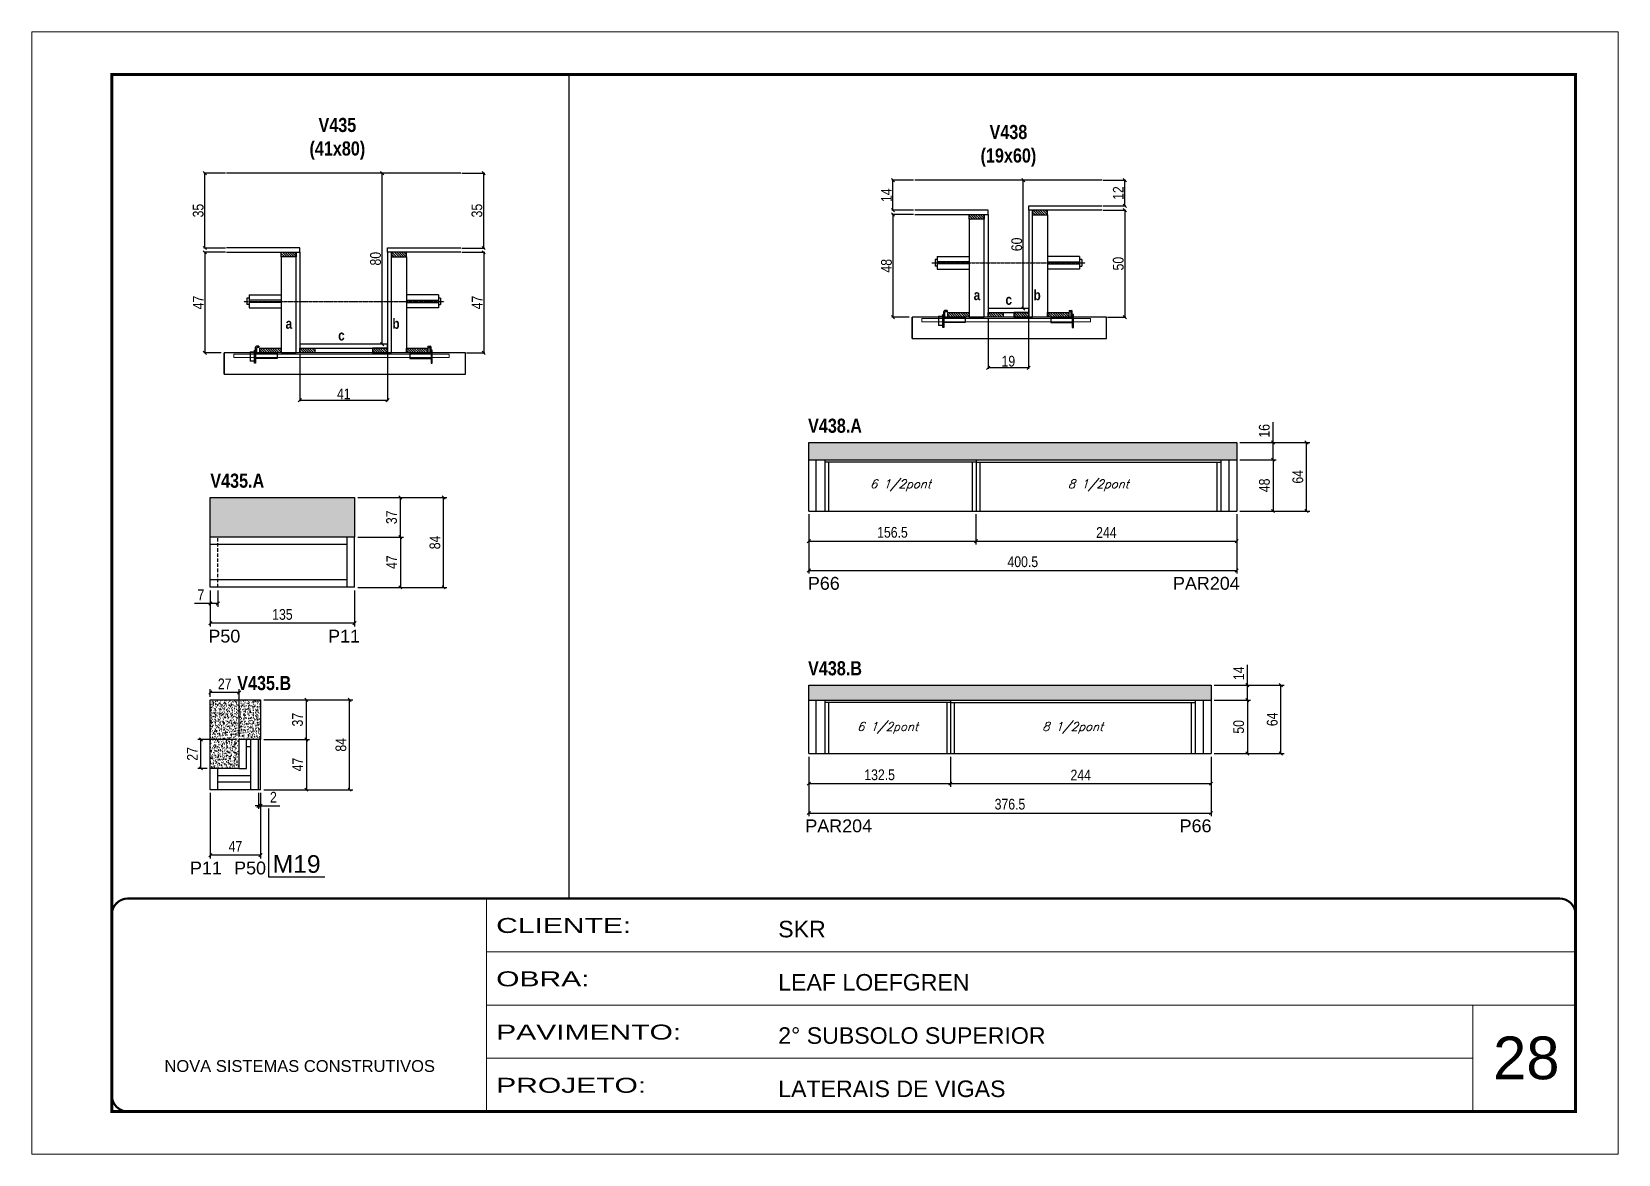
# Model space of a CAD drawing. Extents: x 3309 to 9590, y -2522 to 15424.
# Drawn here: x 8078 to 9563, y 6666 to 7716 of the extents above; entities that cross this region are included whole.
import ezdxf

# ---------------------------------------------------------------- set-up
doc = ezdxf.new("R2010")
doc.units = 0
for name, pattern in [('CONTINUO', [0]), ('DASHED', [0.75, 0.5, -0.25]), ('HIDDEN', [0.375, 0.25, -0.125]), ('HIDDEN2', [4.7625, 3.175, -1.5875])]:
    doc.linetypes.add(name, pattern=pattern)
for name, color, linetype in [('5', 5, 'Continuous'), ('barrote', 251, 'Continuous'), ('COTA', 241, 'Continuous'), ('detalhes', 4, 'Continuous'), ('NOMENCLATURA', 7, 'Continuous'), ('Painéis', 200, 'Continuous'), ('presilha', 1, 'Continuous'), ('SARR_2.2x10', 60, 'Continuous'), ('SARR_2.2x7', 40, 'Continuous'), ('SARR_3.5x7', 81, 'Continuous'), ('TENSOR', 3, 'Continuous'), ('texto', 7, 'Continuous')]:
    doc.layers.add(name, color=color, linetype=linetype)
for name, color, linetype, lineweight in [('CARIMBO', 255, 'Continuous', 9), ('CONCRETO', 251, 'Continuous', 25), ('Folhas', 255, 'Continuous', 9), ('SARRAFO DE PRESSAO', 251, 'DASHED', 9), ('SCO-___-LAJ', 2, 'Continuous', 0)]:
    doc.layers.add(name, color=color, linetype=linetype, lineweight=lineweight)
doc.styles.add('ARIAL', font='arial.ttf')
doc.styles.add('COTA TECNICA', font='techl___.ttf', dxfattribs={"height": 10})
doc.styles.add('COTA TECNICA 2X', font='techl___.ttf', dxfattribs={"height": 10})
doc.styles.add('Romans', font='romans.shx')
doc.styles.get("Standard").update_dxf_attribs({"font": 'arial.ttf'})
doc.styles.add('TECNICA', font='techb___.ttf', dxfattribs={"height": 10})
doc.styles.add('Tecnologia', font='')
doc.styles.get('Tecnologia').set_extended_font_data('Forgotten Futurist')
doc.dimstyles.new('PAINEL', dxfattribs={"dimtxt": 10, "dimasz": 3, "dimexe": 3, "dimexo": 3, "dimgap": 3, "dimtad": 1, "dimdec": 1, "dimzin": 12, "dimdsep": 46, "dimtxsty": 'COTA TECNICA', "dimblk1": 'OBLIQUE', "dimblk2": 'OBLIQUE', "dimsah": 1, "dimcen": 0.9, "dimclrd": 4, "dimclre": 4, "dimclrt": 240, "dimadec": 1, "dimazin": 3, "dimtfac": 1, "dimtdec": 1, "dimtmove": 0, "dimatfit": 3, "dimfxl": 1, "dimtolj": 1, "dimtzin": 12, "dimarcsym": 0})
doc.dimstyles.new('SECAO', dxfattribs={"dimscale": 0.333333, "dimtxt": 5, "dimasz": 9, "dimexe": 3, "dimexo": 3, "dimgap": 3, "dimtad": 1, "dimdec": 1, "dimlfac": 0.5, "dimzin": 12, "dimdsep": 46, "dimtxsty": 'COTA TECNICA 2X', "dimblk1": 'OBLIQUE', "dimblk2": 'OBLIQUE', "dimsah": 1, "dimcen": 0.9, "dimclrd": 4, "dimclre": 4, "dimclrt": 240, "dimadec": 1, "dimazin": 3, "dimtfac": 1, "dimtdec": 1, "dimtmove": 0, "dimatfit": 3, "dimfxl": 1, "dimtolj": 1, "dimtzin": 12, "dimarcsym": 0})
pattern_1 = [(135, (42208.5857, -116062.6297), (-1.122532015, -1.122532015), [])]

msp = doc.modelspace()

# ---------------------------------------------------------------- texts
at = {"layer": '5', "linetype": 'Continuous'}
for s, rotation, p in [('P66', 0.00004, (8804.35, 7194.46, 0)), ('PAR204', 0.00004, (9146.1, 7194.46, 0)), ('P50', 0.00004, (8243.24, 7145.07)), ('P11', 0.00004, (8355.33, 7145.07)), ('PAR204', 359.99996, (8801.98, 6967.59, 0)), ('P66', 359.99996, (9152.3, 6967.59, 0)), ('P11', 0.00004, (8226.01, 6928.18)), ('P50', 0.00004, (8267.33, 6928.18))]:
    msp.add_text(s, height=12, rotation=rotation, dxfattribs=at).set_placement(p)
at = {"layer": 'CARIMBO', "style": 'ARIAL'}
msp.add_text('28', height=40, dxfattribs=at).set_placement((9445.73, 6736.55))
at = {"layer": 'detalhes', "style": 'TECNICA'}
for s, p in [('a', (8959.57, 7465.34)), ('b', (9015.55, 7465.32)), ('c', (8989.29, 7461.01)), ('a', (8315.47, 7438.58)), ('b', (8415.44, 7438.57)), ('c', (8364.7, 7427.62))]:
    msp.add_text(s, height=9.6, dxfattribs=at).set_placement(p)
at = {"layer": 'NOMENCLATURA', "style": 'TECNICA'}
for s, p in [('V438.A', (8804.53, 7341.29)), ('V435.A', (8245.03, 7289.9)), ('V435.B', (8270.22, 7100.58)), ('V438.B', (8804.53, 7114.41))]:
    msp.add_text(s, height=13.2, dxfattribs=at).set_placement(p)
at = {"layer": 'NOMENCLATURA', "linetype": 'Continuous'}
msp.add_text('M19', height=16.5, dxfattribs=at).set_placement((8303.43, 6929.69))
at = {"layer": 'NOMENCLATURA', "char_height": 13.2, "attachment_point": 2, "style": 'TECNICA'}
for s, insert in [('V435\\P(41x80)', (8363.94, 7635.84)), ('V438\\P(19x60)', (8992.05, 7629.24))]:
    msp.add_mtext_dynamic_manual_height_columns(s, width=300.2766, gutter_width=1, heights=[0], dxfattribs=dict(at, insert=insert))
at = {"layer": 'texto', "color": 2, "char_height": 8, "attachment_point": 5, "style": 'Romans'}
for s, insert in [('{\\Q19;\\C256;6 1/2pont}', (8891, 7292.1)), ('{\\Q19;\\C256;8 1/2pont}', (9076.25, 7292.1)), ('{\\Q19;\\C256;6 1/2pont}', (8879, 7065.23)), ('{\\Q19;\\C256;8 1/2pont}', (9052.25, 7065.23))]:
    msp.add_mtext(s, dxfattribs=dict(at, insert=insert))

# ---------------------------------------------------------------- blocks, each defined once
blk = doc.blocks.new('9999999999')
at = {"color": 30, "linetype": 'CONTINUO'}
for p, q in [((98564.6, 34230.2), (98564.6, 34429.4)), ((98564.6, 34379.6), (99584, 34379.6)), ((98564.6, 34329.8), (99488, 34329.8)), ((99584, 34329.8), (99488, 34329.8)), ((99488, 34329.8), (99488, 34230.2)), ((98564.6, 34280), (99488, 34280))]:
    blk.add_line(p, q, dxfattribs=at)
at = {"color": 30, "linetype": 'CONTINUO', "const_width": 2}
blk.add_lwpolyline([(99584, 34230.2), (99584, 34414.4, 0.414214), (99569, 34429.4), (98229, 34429.4, 0.414214), (98214, 34414.4), (98214, 34245.2, 0.414214), (98229, 34230.2), (99584, 34230.2)], format="xyb", dxfattribs=at)
at = {"layer": 'Folhas'}
blk.add_lwpolyline([(98139, 34190.2), (99624, 34190.2), (99624, 35240.2), (98139, 35240.2)], close=True, dxfattribs=at)
at = {"layer": 'Folhas', "color": 30, "const_width": 3}
blk.add_lwpolyline([(98214, 34230.2), (99584, 34230.2), (99584, 35200.2), (98214, 35200.2)], close=True, dxfattribs=at)
at = {"color": 7, "linetype": 'Continuous', "ltscale": 5, "style": 'ARIAL'}
for s, height, p in [('SKR', 15.48, (98837.7, 34393.1)), ('LEAF LOEFGREN', 15.483, (98837.7, 34343.3)), ('2° SUBSOLO SUPERIOR', 15.483, (98837.7, 34293.5)), ('NOVA SISTEMAS CONSTRUTIVOS', 11.059, (98263.2, 34267.2)), ('LATERAIS DE VIGAS', 15.483, (98837.7, 34243.7))]:
    blk.add_text(s, height=height, dxfattribs=at).set_placement(p)
at = {"layer": 'Folhas', "color": 7, "style": 'Tecnologia', "width": 1.5}
for s, p in [('CLIENTE:', (98573.7, 34397.2)), ('OBRA:', (98573.7, 34347.3)), ('PAVIMENTO:', (98573.7, 34297.5)), ('PROJETO:', (98573.7, 34247.7))]:
    blk.add_text(s, height=14, dxfattribs=at).set_placement(p)
blk = doc.blocks.new('PRESILHA METÁLICA 1')
at = {"layer": 'presilha'}
for p, q in [((0, 13), (6, 13)), ((0, 13), (0, 0)), ((6, 0), (0, 0)), ((6, 15.5), (7.5, 15.5)), ((6, -2.5), (6, 15.5)), ((6, 13), (6, 0)), ((7.5, 10.6), (7.5, 19.9)), ((7.5, 15.5), (7.5, -2.5)), ((37.5, 4.1), (7.5, 4.1)), ((12, 21), (8.6, 21)), ((9, 11.6), (9, 18.9)), ((12, 19.5), (9.6, 19.5)), ((37.5, 11), (9.6, 11)), ((12, 21), (12, 19.5)), ((37.5, 11), (37.5, 4.1)), ((7.5, -2.5), (6, -2.5))]:
    blk.add_line(p, q, dxfattribs=at)
for centre, radius, start, end in [((8.6, 19.9), 1.14, 90, 180), ((9.6, 18.9), 0.57, 90, 180), ((9.6, 11.6), 0.57, 180, 270)]:
    blk.add_arc(centre, radius, start, end, dxfattribs=at)
blk = doc.blocks.new('PRESILHA METÁLICA 2')
at = {"layer": 'presilha'}
for p, q in [((-5.2, 23.5), (-5.2, 22)), ((-5.2, 23.5), (-1.9, 23.5)), ((-0.8, 14.6), (-0.8, 22.4)), ((-30.8, 13.5), (-30.8, 6.6)), ((-30.8, 13.5), (-2.8, 13.5)), ((-30.8, 6.6), (-0.8, 6.6)), ((-5.2, 22), (-2.8, 22)), ((-2.2, 14.1), (-2.2, 21.4)), ((0.8, 18), (-0.8, 18)), ((-0.8, 18), (-0.8, 0)), ((-0.8, 0), (0.8, 0)), ((0.8, 0), (0.8, 18))]:
    blk.add_line(p, q, dxfattribs=at)
for centre, radius, start, end in [((-1.9, 22.4), 1.14, 0, 90), ((-2.8, 21.4), 0.57, 0, 90), ((-2.8, 14.1), 0.57, 270, 0)]:
    blk.add_arc(centre, radius, start, end, dxfattribs=at)
blk = doc.blocks.new('_Oblique')
at = {"color": 0, "linetype": 'ByBlock', "lineweight": -2}
blk.add_line((-0.5, -0.5), (0.5, 0.5), dxfattribs=at)
blk = doc.blocks.new('*D1620')
at = {"layer": 'COTA', "color": 4, "lineweight": -2, "transparency": 16777216}
for p, q in [((8259.2, 7510.1), (8238.9, 7510.1)), ((8239.9, 7510.1), (8239.9, 7416.1)), ((8255.1, 7416.1), (8238.9, 7416.1))]:
    blk.add_line(p, q, dxfattribs=at)
at = {"layer": 'Defpoints', "color": 0, "transparency": 16777216}
for p in [(8260.2, 7510.1), (8239.9, 7416.1), (8256.1, 7416.1)]:
    blk.add_point(p, dxfattribs=at)
at = {"layer": 'COTA', "color": 4, "lineweight": -2, "transparency": 16777216, "xscale": 3, "yscale": 3, "zscale": 3}
for p, rotation in [((8239.9, 7510.1), 90), ((8239.9, 7416.1), 270)]:
    blk.add_blockref('_Oblique', p, dxfattribs=dict(at, rotation=rotation))
at = {"layer": 'COTA', "color": 240, "transparency": 16777216, "insert": (8233.8, 7463.1), "char_height": 10, "attachment_point": 5, "rotation": 90, "style": 'COTA TECNICA 2X'}
blk.add_mtext('\\A1;47', dxfattribs=at)
blk = doc.blocks.new('*D1621')
at = {"layer": 'COTA', "color": 4, "lineweight": -2, "transparency": 16777216}
for p, q in [((8480.6, 7510.1), (8501.9, 7510.1)), ((8500.9, 7510.1), (8500.9, 7416.1)), ((8484.8, 7416.1), (8501.9, 7416.1))]:
    blk.add_line(p, q, dxfattribs=at)
at = {"layer": 'Defpoints', "color": 0, "transparency": 16777216}
for p in [(8479.6, 7510.1), (8483.8, 7416.1), (8500.9, 7416.1)]:
    blk.add_point(p, dxfattribs=at)
at = {"layer": 'COTA', "color": 4, "lineweight": -2, "transparency": 16777216, "xscale": 3, "yscale": 3, "zscale": 3}
for p, rotation in [((8500.9, 7510.1), 90), ((8500.9, 7416.1), 270)]:
    blk.add_blockref('_Oblique', p, dxfattribs=dict(at, rotation=rotation))
at = {"layer": 'COTA', "color": 240, "transparency": 16777216, "insert": (8494.8, 7463.1), "char_height": 10, "attachment_point": 5, "rotation": 90, "style": 'COTA TECNICA 2X'}
blk.add_mtext('\\A1;47', dxfattribs=at)
blk = doc.blocks.new('*D1622')
at = {"layer": 'COTA', "color": 4, "lineweight": -2, "transparency": 16777216}
for p, q in [((8409.9, 7584.1), (8404.9, 7584.1)), ((8405.9, 7424.1), (8405.9, 7584.1)), ((8409.9, 7424.1), (8404.9, 7424.1))]:
    blk.add_line(p, q, dxfattribs=at)
at = {"layer": 'Defpoints', "color": 0, "transparency": 16777216}
for p in [(8405.9, 7584.1), (8410.9, 7584.1), (8410.9, 7424.1)]:
    blk.add_point(p, dxfattribs=at)
at = {"layer": 'COTA', "color": 4, "lineweight": -2, "transparency": 16777216, "xscale": 3, "yscale": 3, "zscale": 3}
for p, rotation in [((8405.9, 7584.1), 90), ((8405.9, 7424.1), 270)]:
    blk.add_blockref('_Oblique', p, dxfattribs=dict(at, rotation=rotation))
at = {"layer": 'COTA', "color": 240, "transparency": 16777216, "insert": (8399.7, 7504.1), "char_height": 10, "attachment_point": 5, "rotation": 90, "style": 'COTA TECNICA 2X'}
blk.add_mtext('\\A1;80', dxfattribs=at)
blk = doc.blocks.new('*D1623')
at = {"layer": 'COTA', "color": 4, "lineweight": -2, "transparency": 16777216}
for p, q in [((8480.6, 7584.1), (8501.9, 7584.1)), ((8500.9, 7514.1), (8500.9, 7584.1)), ((8480.6, 7514.1), (8501.9, 7514.1))]:
    blk.add_line(p, q, dxfattribs=at)
at = {"layer": 'Defpoints', "color": 0, "transparency": 16777216}
for p in [(8479.6, 7584.1), (8500.9, 7584.1), (8479.6, 7514.1)]:
    blk.add_point(p, dxfattribs=at)
at = {"layer": 'COTA', "color": 4, "lineweight": -2, "transparency": 16777216, "xscale": 3, "yscale": 3, "zscale": 3}
for p, rotation in [((8500.9, 7584.1), 90), ((8500.9, 7514.1), 270)]:
    blk.add_blockref('_Oblique', p, dxfattribs=dict(at, rotation=rotation))
at = {"layer": 'COTA', "color": 240, "transparency": 16777216, "insert": (8494.6, 7549.1), "char_height": 10, "attachment_point": 5, "rotation": 90, "style": 'COTA TECNICA 2X'}
blk.add_mtext('\\A1;35', dxfattribs=at)
blk = doc.blocks.new('*D1624')
at = {"layer": 'COTA', "color": 4, "lineweight": -2, "transparency": 16777216}
for p, q in [((8259.2, 7584.1), (8238.9, 7584.1)), ((8239.9, 7514.1), (8239.9, 7584.1)), ((8259.2, 7514.1), (8238.9, 7514.1))]:
    blk.add_line(p, q, dxfattribs=at)
at = {"layer": 'Defpoints', "color": 0, "transparency": 16777216}
for p in [(8239.9, 7584.1), (8260.2, 7584.1), (8260.2, 7514.1)]:
    blk.add_point(p, dxfattribs=at)
at = {"layer": 'COTA', "color": 4, "lineweight": -2, "transparency": 16777216, "xscale": 3, "yscale": 3, "zscale": 3}
for p, rotation in [((8239.9, 7584.1), 90), ((8239.9, 7514.1), 270)]:
    blk.add_blockref('_Oblique', p, dxfattribs=dict(at, rotation=rotation))
at = {"layer": 'COTA', "color": 240, "transparency": 16777216, "insert": (8233.7, 7549.1), "char_height": 10, "attachment_point": 5, "rotation": 90, "style": 'COTA TECNICA 2X'}
blk.add_mtext('\\A1;35', dxfattribs=at)
blk = doc.blocks.new('*D1625')
at = {"layer": 'COTA', "color": 4, "linetype": 'ByBlock', "lineweight": -2, "transparency": 16777216}
for p, q in [((8245, 7193.7), (8245, 7160.1)), ((8380, 7193.7), (8380, 7160.1)), ((8380, 7163.1), (8245, 7163.1))]:
    blk.add_line(p, q, dxfattribs=at)
at = {"layer": 'Defpoints', "color": 0, "linetype": 'ByBlock', "transparency": 16777216}
for p in [(8245, 7196.7), (8380, 7196.7), (8245, 7163.1)]:
    blk.add_point(p, dxfattribs=at)
at = {"layer": 'COTA', "color": 4, "linetype": 'ByBlock', "lineweight": -2, "transparency": 16777216, "xscale": 3, "yscale": 3, "zscale": 3, "rotation": 180}
blk.add_blockref('_Oblique', (8245, 7163.1), dxfattribs=at)
at = {"layer": 'COTA', "color": 4, "linetype": 'ByBlock', "lineweight": -2, "transparency": 16777216, "xscale": 3, "yscale": 3, "zscale": 3}
blk.add_blockref('_Oblique', (8380, 7163.1), dxfattribs=at)
at = {"layer": 'COTA', "color": 240, "linetype": 'ByBlock', "transparency": 16777216, "insert": (8312.5, 7171.3), "char_height": 10, "attachment_point": 5, "style": 'COTA TECNICA'}
blk.add_mtext('\\A1;135', dxfattribs=at)
blk = doc.blocks.new('*D1626')
at = {"layer": 'COTA', "color": 4, "lineweight": -2, "transparency": 16777216}
for p, q in [((8383, 7243.7), (8425.9, 7243.7)), ((8422.9, 7243.7), (8422.9, 7196.7)), ((8383, 7196.7), (8425.9, 7196.7))]:
    blk.add_line(p, q, dxfattribs=at)
at = {"layer": 'Defpoints', "color": 0, "transparency": 16777216}
for p in [(8380, 7243.7), (8380, 7196.7), (8422.9, 7196.7)]:
    blk.add_point(p, dxfattribs=at)
at = {"layer": 'COTA', "color": 4, "lineweight": -2, "transparency": 16777216, "xscale": 3, "yscale": 3, "zscale": 3}
for p, rotation in [((8422.9, 7243.7), 90), ((8422.9, 7196.7), 270)]:
    blk.add_blockref('_Oblique', p, dxfattribs=dict(at, rotation=rotation))
at = {"layer": 'COTA', "color": 240, "transparency": 16777216, "insert": (8414.9, 7220.2), "char_height": 10, "attachment_point": 5, "rotation": 90, "style": 'COTA TECNICA'}
blk.add_mtext('\\A1;47', dxfattribs=at)
blk = doc.blocks.new('*D1627')
at = {"layer": 'COTA', "color": 4, "lineweight": -2, "transparency": 16777216}
for p, q in [((8383, 7280.7), (8425.9, 7280.7)), ((8422.9, 7243.7), (8422.9, 7280.7)), ((8383, 7243.7), (8425.9, 7243.7))]:
    blk.add_line(p, q, dxfattribs=at)
at = {"layer": 'Defpoints', "color": 0, "transparency": 16777216}
for p in [(8380, 7280.7), (8422.9, 7280.7), (8380, 7243.7)]:
    blk.add_point(p, dxfattribs=at)
at = {"layer": 'COTA', "color": 4, "lineweight": -2, "transparency": 16777216, "xscale": 3, "yscale": 3, "zscale": 3}
for p, rotation in [((8422.9, 7280.7), 90), ((8422.9, 7243.7), 270)]:
    blk.add_blockref('_Oblique', p, dxfattribs=dict(at, rotation=rotation))
at = {"layer": 'COTA', "color": 240, "transparency": 16777216, "insert": (8414.7, 7262.2), "char_height": 10, "attachment_point": 5, "rotation": 90, "style": 'COTA TECNICA'}
blk.add_mtext('\\A1;37', dxfattribs=at)
blk = doc.blocks.new('*D1628')
at = {"layer": 'COTA', "color": 4, "lineweight": -2, "transparency": 16777216}
for p, q in [((8245, 7193.7), (8245, 7178.6)), ((8252, 7193.7), (8252, 7178.6)), ((8245, 7181.6), (8230.3, 7181.6)), ((8252, 7181.6), (8245, 7181.6))]:
    blk.add_line(p, q, dxfattribs=at)
at = {"layer": 'Defpoints', "color": 0, "transparency": 16777216}
for p in [(8245, 7196.7), (8252, 7196.7), (8245, 7181.6)]:
    blk.add_point(p, dxfattribs=at)
at = {"layer": 'COTA', "color": 4, "lineweight": -2, "transparency": 16777216, "xscale": 3, "yscale": 3, "zscale": 3, "rotation": 180}
blk.add_blockref('_Oblique', (8245, 7181.6), dxfattribs=at)
at = {"layer": 'COTA', "color": 4, "lineweight": -2, "transparency": 16777216, "xscale": 3, "yscale": 3, "zscale": 3}
blk.add_blockref('_Oblique', (8252, 7181.6), dxfattribs=at)
at = {"layer": 'COTA', "color": 240, "transparency": 16777216, "insert": (8236.2, 7189.7), "char_height": 10, "attachment_point": 5, "style": 'COTA TECNICA'}
blk.add_mtext('\\A1;7', dxfattribs=at)
blk = doc.blocks.new('*D1629')
at = {"layer": 'COTA', "color": 4, "lineweight": -2, "transparency": 16777216}
for p, q in [((8383, 7280.7), (8466.4, 7280.7)), ((8463.4, 7196.7), (8463.4, 7280.7)), ((8383, 7196.7), (8466.4, 7196.7))]:
    blk.add_line(p, q, dxfattribs=at)
at = {"layer": 'Defpoints', "color": 0, "transparency": 16777216}
for p in [(8380, 7280.7), (8463.4, 7280.7), (8380, 7196.7)]:
    blk.add_point(p, dxfattribs=at)
at = {"layer": 'COTA', "color": 4, "lineweight": -2, "transparency": 16777216, "xscale": 3, "yscale": 3, "zscale": 3}
for p, rotation in [((8463.4, 7280.7), 90), ((8463.4, 7196.7), 270)]:
    blk.add_blockref('_Oblique', p, dxfattribs=dict(at, rotation=rotation))
at = {"layer": 'COTA', "color": 240, "transparency": 16777216, "insert": (8455.3, 7238.7), "char_height": 10, "attachment_point": 5, "rotation": 90, "style": 'COTA TECNICA'}
blk.add_mtext('\\A1;84', dxfattribs=at)
blk = doc.blocks.new('*D1630')
at = {"layer": 'COTA', "color": 4, "linetype": 'ByBlock', "lineweight": -2, "transparency": 16777216}
for p, q in [((8245, 7004.4), (8245, 6943.2)), ((8292, 7004.4), (8292, 6943.2)), ((8292, 6946.2), (8245, 6946.2))]:
    blk.add_line(p, q, dxfattribs=at)
at = {"layer": 'Defpoints', "color": 0, "linetype": 'ByBlock', "transparency": 16777216}
for p in [(8245, 7007.4), (8292, 7007.4), (8245, 6946.2)]:
    blk.add_point(p, dxfattribs=at)
at = {"layer": 'COTA', "color": 4, "linetype": 'ByBlock', "lineweight": -2, "transparency": 16777216, "xscale": 3, "yscale": 3, "zscale": 3, "rotation": 180}
blk.add_blockref('_Oblique', (8245, 6946.2), dxfattribs=at)
at = {"layer": 'COTA', "color": 4, "linetype": 'ByBlock', "lineweight": -2, "transparency": 16777216, "xscale": 3, "yscale": 3, "zscale": 3}
blk.add_blockref('_Oblique', (8292, 6946.2), dxfattribs=at)
at = {"layer": 'COTA', "color": 240, "linetype": 'ByBlock', "transparency": 16777216, "insert": (8268.5, 6954.3), "char_height": 10, "attachment_point": 5, "style": 'COTA TECNICA'}
blk.add_mtext('\\A1;47', dxfattribs=at)
blk = doc.blocks.new('*D1631')
at = {"layer": 'COTA', "color": 4, "lineweight": -2, "transparency": 16777216}
for p, q in [((8295, 7054.4), (8337.9, 7054.4)), ((8334.9, 7054.4), (8334.9, 7007.4)), ((8295, 7007.4), (8337.9, 7007.4))]:
    blk.add_line(p, q, dxfattribs=at)
at = {"layer": 'Defpoints', "color": 0, "transparency": 16777216}
for p in [(8292, 7054.4), (8292, 7007.4), (8334.9, 7007.4)]:
    blk.add_point(p, dxfattribs=at)
at = {"layer": 'COTA', "color": 4, "lineweight": -2, "transparency": 16777216, "xscale": 3, "yscale": 3, "zscale": 3}
for p, rotation in [((8334.9, 7054.4), 90), ((8334.9, 7007.4), 270)]:
    blk.add_blockref('_Oblique', p, dxfattribs=dict(at, rotation=rotation))
at = {"layer": 'COTA', "color": 240, "transparency": 16777216, "insert": (8326.9, 7030.9), "char_height": 10, "attachment_point": 5, "rotation": 90, "style": 'COTA TECNICA'}
blk.add_mtext('\\A1;47', dxfattribs=at)
blk = doc.blocks.new('*D1632')
at = {"layer": 'COTA', "color": 4, "lineweight": -2, "transparency": 16777216}
for p, q in [((8295, 7091.4), (8337.9, 7091.4)), ((8334.9, 7054.4), (8334.9, 7091.4)), ((8295, 7054.4), (8337.9, 7054.4))]:
    blk.add_line(p, q, dxfattribs=at)
at = {"layer": 'Defpoints', "color": 0, "transparency": 16777216}
for p in [(8292, 7091.4), (8334.9, 7091.4), (8292, 7054.4)]:
    blk.add_point(p, dxfattribs=at)
at = {"layer": 'COTA', "color": 4, "lineweight": -2, "transparency": 16777216, "xscale": 3, "yscale": 3, "zscale": 3}
for p, rotation in [((8334.9, 7091.4), 90), ((8334.9, 7054.4), 270)]:
    blk.add_blockref('_Oblique', p, dxfattribs=dict(at, rotation=rotation))
at = {"layer": 'COTA', "color": 240, "transparency": 16777216, "insert": (8326.7, 7072.9), "char_height": 10, "attachment_point": 5, "rotation": 90, "style": 'COTA TECNICA'}
blk.add_mtext('\\A1;37', dxfattribs=at)
blk = doc.blocks.new('*D1633')
at = {"layer": 'COTA', "color": 4, "lineweight": -2, "transparency": 16777216}
for p, q in [((8295, 7091.4), (8378.4, 7091.4)), ((8375.4, 7007.4), (8375.4, 7091.4)), ((8295, 7007.4), (8378.4, 7007.4))]:
    blk.add_line(p, q, dxfattribs=at)
at = {"layer": 'Defpoints', "color": 0, "transparency": 16777216}
for p in [(8292, 7091.4), (8375.4, 7091.4), (8292, 7007.4)]:
    blk.add_point(p, dxfattribs=at)
at = {"layer": 'COTA', "color": 4, "lineweight": -2, "transparency": 16777216, "xscale": 3, "yscale": 3, "zscale": 3}
for p, rotation in [((8375.4, 7091.4), 90), ((8375.4, 7007.4), 270)]:
    blk.add_blockref('_Oblique', p, dxfattribs=dict(at, rotation=rotation))
at = {"layer": 'COTA', "color": 240, "transparency": 16777216, "insert": (8367.3, 7049.4), "char_height": 10, "attachment_point": 5, "rotation": 90, "style": 'COTA TECNICA'}
blk.add_mtext('\\A1;84', dxfattribs=at)
blk = doc.blocks.new('*D1634')
at = {"layer": 'COTA', "color": 4, "lineweight": -2, "transparency": 16777216}
for p, q in [((8290, 7004.4), (8290, 6989.4)), ((8292, 7004.4), (8292, 6989.4)), ((8290, 6992.4), (8287, 6992.4)), ((8290, 6992.4), (8292, 6992.4)), ((8292, 6992.4), (8310.1, 6992.4))]:
    blk.add_line(p, q, dxfattribs=at)
at = {"layer": 'Defpoints', "color": 0, "transparency": 16777216}
for p in [(8290, 7007.4), (8292, 7007.4), (8292, 6992.4)]:
    blk.add_point(p, dxfattribs=at)
at = {"layer": 'COTA', "color": 4, "lineweight": -2, "transparency": 16777216, "xscale": 3, "yscale": 3, "zscale": 3}
blk.add_blockref('_Oblique', (8290, 6992.4), dxfattribs=at)
at = {"layer": 'COTA', "color": 4, "lineweight": -2, "transparency": 16777216, "xscale": 3, "yscale": 3, "zscale": 3, "rotation": 180}
blk.add_blockref('_Oblique', (8292, 6992.4), dxfattribs=at)
at = {"layer": 'COTA', "color": 240, "transparency": 16777216, "insert": (8304.1, 7000.4), "char_height": 10, "attachment_point": 5, "style": 'COTA TECNICA'}
blk.add_mtext('\\A1;2', dxfattribs=at)
blk = doc.blocks.new('*D1635')
at = {"layer": 'COTA', "color": 4, "lineweight": -2, "transparency": 16777216}
for p, q in [((8328.9, 7415.1), (8328.9, 7370.7)), ((8410.9, 7415.1), (8410.9, 7370.7)), ((8328.9, 7371.7), (8410.9, 7371.7))]:
    blk.add_line(p, q, dxfattribs=at)
at = {"layer": 'Defpoints', "color": 0, "transparency": 16777216}
for p in [(8328.9, 7416.1), (8410.9, 7416.1), (8410.9, 7371.7)]:
    blk.add_point(p, dxfattribs=at)
at = {"layer": 'COTA', "color": 4, "lineweight": -2, "transparency": 16777216, "xscale": 3, "yscale": 3, "zscale": 3, "rotation": 180}
blk.add_blockref('_Oblique', (8328.9, 7371.7), dxfattribs=at)
at = {"layer": 'COTA', "color": 4, "lineweight": -2, "transparency": 16777216, "xscale": 3, "yscale": 3, "zscale": 3}
blk.add_blockref('_Oblique', (8410.9, 7371.7), dxfattribs=at)
at = {"layer": 'COTA', "color": 240, "transparency": 16777216, "insert": (8369.9, 7377.7), "char_height": 10, "attachment_point": 5, "style": 'COTA TECNICA 2X'}
blk.add_mtext('\\A1;41', dxfattribs=at)
blk = doc.blocks.new('*D1636')
at = {"layer": 'COTA', "color": 4, "lineweight": -2, "transparency": 16777216}
for p, q in [((8269, 7054.4), (8233.3, 7054.4)), ((8236.3, 7027.4), (8236.3, 7054.4)), ((8242, 7027.4), (8233.3, 7027.4))]:
    blk.add_line(p, q, dxfattribs=at)
at = {"layer": 'Defpoints', "color": 0, "transparency": 16777216}
for p in [(8236.3, 7054.4), (8272, 7054.4), (8245, 7027.4)]:
    blk.add_point(p, dxfattribs=at)
at = {"layer": 'COTA', "color": 4, "lineweight": -2, "transparency": 16777216, "xscale": 3, "yscale": 3, "zscale": 3}
for p, rotation in [((8236.3, 7054.4), 90), ((8236.3, 7027.4), 270)]:
    blk.add_blockref('_Oblique', p, dxfattribs=dict(at, rotation=rotation))
at = {"layer": 'COTA', "color": 240, "transparency": 16777216, "insert": (8228.2, 7040.9), "char_height": 10, "attachment_point": 5, "rotation": 90, "style": 'COTA TECNICA'}
blk.add_mtext('\\A1;27', dxfattribs=at)
blk = doc.blocks.new('*D1637')
at = {"layer": 'COTA', "color": 4, "lineweight": -2, "transparency": 16777216}
for p, q in [((8245, 7094.4), (8245, 7101.4)), ((8272, 7098.4), (8245, 7098.4)), ((8272, 7057.4), (8272, 7101.4))]:
    blk.add_line(p, q, dxfattribs=at)
at = {"layer": 'Defpoints', "color": 0, "transparency": 16777216}
for p in [(8245, 7098.4), (8245, 7091.4), (8272, 7054.4)]:
    blk.add_point(p, dxfattribs=at)
at = {"layer": 'COTA', "color": 4, "lineweight": -2, "transparency": 16777216, "xscale": 3, "yscale": 3, "zscale": 3, "rotation": 180}
blk.add_blockref('_Oblique', (8245, 7098.4), dxfattribs=at)
at = {"layer": 'COTA', "color": 4, "lineweight": -2, "transparency": 16777216, "xscale": 3, "yscale": 3, "zscale": 3}
blk.add_blockref('_Oblique', (8272, 7098.4), dxfattribs=at)
at = {"layer": 'COTA', "color": 240, "transparency": 16777216, "insert": (8258.5, 7106.4), "char_height": 10, "attachment_point": 5, "style": 'COTA TECNICA'}
blk.add_mtext('\\A1;27', dxfattribs=at)
blk = doc.blocks.new('*D1638')
at = {"layer": 'COTA', "color": 4, "lineweight": -2, "transparency": 16777216}
for p, q in [((8973, 7448.5), (8973, 7401.1)), ((9011, 7448.5), (9011, 7401.1)), ((9011, 7402.1), (8973, 7402.1))]:
    blk.add_line(p, q, dxfattribs=at)
at = {"layer": 'Defpoints', "color": 0, "transparency": 16777216}
for p in [(8973, 7449.5), (9011, 7449.5), (8973, 7402.1)]:
    blk.add_point(p, dxfattribs=at)
at = {"layer": 'COTA', "color": 4, "lineweight": -2, "transparency": 16777216, "xscale": 3, "yscale": 3, "zscale": 3, "rotation": 180}
blk.add_blockref('_Oblique', (8973, 7402.1), dxfattribs=at)
at = {"layer": 'COTA', "color": 4, "lineweight": -2, "transparency": 16777216, "xscale": 3, "yscale": 3, "zscale": 3}
blk.add_blockref('_Oblique', (9011, 7402.1), dxfattribs=at)
at = {"layer": 'COTA', "color": 240, "transparency": 16777216, "insert": (8992, 7408.2), "char_height": 10, "attachment_point": 5, "style": 'COTA TECNICA 2X'}
blk.add_mtext('\\A1;19', dxfattribs=at)
blk = doc.blocks.new('*D1639')
at = {"layer": 'COTA', "color": 4, "lineweight": -2, "transparency": 16777216}
for p, q in [((8903.3, 7545.5), (8883, 7545.5)), ((8884, 7545.5), (8884, 7449.5)), ((8899.2, 7449.5), (8883, 7449.5))]:
    blk.add_line(p, q, dxfattribs=at)
at = {"layer": 'Defpoints', "color": 0, "transparency": 16777216}
for p in [(8904.3, 7545.5), (8884, 7449.5), (8900.2, 7449.5)]:
    blk.add_point(p, dxfattribs=at)
at = {"layer": 'COTA', "color": 4, "lineweight": -2, "transparency": 16777216, "xscale": 3, "yscale": 3, "zscale": 3}
for p, rotation in [((8884, 7545.5), 90), ((8884, 7449.5), 270)]:
    blk.add_blockref('_Oblique', p, dxfattribs=dict(at, rotation=rotation))
at = {"layer": 'COTA', "color": 240, "transparency": 16777216, "insert": (8877.9, 7497.5), "char_height": 10, "attachment_point": 5, "rotation": 90, "style": 'COTA TECNICA 2X'}
blk.add_mtext('\\A1;48', dxfattribs=at)
blk = doc.blocks.new('*D1640')
at = {"layer": 'COTA', "color": 4, "lineweight": -2, "transparency": 16777216}
for p, q in [((9080.7, 7549.5), (9102, 7549.5)), ((9101, 7549.5), (9101, 7449.5)), ((9084.9, 7449.5), (9102, 7449.5))]:
    blk.add_line(p, q, dxfattribs=at)
at = {"layer": 'Defpoints', "color": 0, "transparency": 16777216}
for p in [(9079.7, 7549.5), (9083.9, 7449.5), (9101, 7449.5)]:
    blk.add_point(p, dxfattribs=at)
at = {"layer": 'COTA', "color": 4, "lineweight": -2, "transparency": 16777216, "xscale": 3, "yscale": 3, "zscale": 3}
for p, rotation in [((9101, 7549.5), 90), ((9101, 7449.5), 270)]:
    blk.add_blockref('_Oblique', p, dxfattribs=dict(at, rotation=rotation))
at = {"layer": 'COTA', "color": 240, "transparency": 16777216, "insert": (9094.9, 7499.5), "char_height": 10, "attachment_point": 5, "rotation": 90, "style": 'COTA TECNICA 2X'}
blk.add_mtext('\\A1;50', dxfattribs=at)
blk = doc.blocks.new('*D1641')
at = {"layer": 'COTA', "color": 4, "lineweight": -2, "transparency": 16777216}
for p, q in [((9010, 7577.5), (9005, 7577.5)), ((9006, 7457.5), (9006, 7577.5)), ((9010, 7457.5), (9005, 7457.5))]:
    blk.add_line(p, q, dxfattribs=at)
at = {"layer": 'Defpoints', "color": 0, "transparency": 16777216}
for p in [(9006, 7577.5), (9011, 7577.5), (9011, 7457.5)]:
    blk.add_point(p, dxfattribs=at)
at = {"layer": 'COTA', "color": 4, "lineweight": -2, "transparency": 16777216, "xscale": 3, "yscale": 3, "zscale": 3}
for p, rotation in [((9006, 7577.5), 90), ((9006, 7457.5), 270)]:
    blk.add_blockref('_Oblique', p, dxfattribs=dict(at, rotation=rotation))
at = {"layer": 'COTA', "color": 240, "transparency": 16777216, "insert": (8999.9, 7517.5), "char_height": 10, "attachment_point": 5, "rotation": 90, "style": 'COTA TECNICA 2X'}
blk.add_mtext('\\A1;60', dxfattribs=at)
blk = doc.blocks.new('*D1642')
at = {"layer": 'COTA', "color": 4, "lineweight": -2, "transparency": 16777216}
for p, q in [((9080.7, 7577.5), (9102, 7577.5)), ((9101, 7553.5), (9101, 7577.5)), ((9080.7, 7553.5), (9102, 7553.5))]:
    blk.add_line(p, q, dxfattribs=at)
at = {"layer": 'Defpoints', "color": 0, "transparency": 16777216}
for p in [(9079.7, 7577.5), (9101, 7577.5), (9079.7, 7553.5)]:
    blk.add_point(p, dxfattribs=at)
at = {"layer": 'COTA', "color": 4, "lineweight": -2, "transparency": 16777216, "xscale": 3, "yscale": 3, "zscale": 3}
for p, rotation in [((9101, 7577.5), 90), ((9101, 7553.5), 270)]:
    blk.add_blockref('_Oblique', p, dxfattribs=dict(at, rotation=rotation))
at = {"layer": 'COTA', "color": 240, "transparency": 16777216, "insert": (9094.9, 7565.5), "char_height": 10, "attachment_point": 5, "rotation": 90, "style": 'COTA TECNICA 2X'}
blk.add_mtext('\\A1;12', dxfattribs=at)
blk = doc.blocks.new('*D1643')
at = {"layer": 'COTA', "color": 4, "lineweight": -2, "transparency": 16777216}
for p, q in [((8903.3, 7577.5), (8883, 7577.5)), ((8884, 7549.5), (8884, 7577.5)), ((8903.3, 7549.5), (8883, 7549.5))]:
    blk.add_line(p, q, dxfattribs=at)
at = {"layer": 'Defpoints', "color": 0, "transparency": 16777216}
for p in [(8884, 7577.5), (8904.3, 7577.5), (8904.3, 7549.5)]:
    blk.add_point(p, dxfattribs=at)
at = {"layer": 'COTA', "color": 4, "lineweight": -2, "transparency": 16777216, "xscale": 3, "yscale": 3, "zscale": 3}
for p, rotation in [((8884, 7577.5), 90), ((8884, 7549.5), 270)]:
    blk.add_blockref('_Oblique', p, dxfattribs=dict(at, rotation=rotation))
at = {"layer": 'COTA', "color": 240, "transparency": 16777216, "insert": (8877.9, 7563.5), "char_height": 10, "attachment_point": 5, "rotation": 90, "style": 'COTA TECNICA 2X'}
blk.add_mtext('\\A1;14', dxfattribs=at)
blk = doc.blocks.new('*D1645')
at = {"layer": 'COTA', "color": 4, "lineweight": -2, "transparency": 16777216}
for p, q in [((8805.2, 7265.1), (8805.2, 7236.9)), ((8961.7, 7265.1), (8961.7, 7236.9)), ((8805.2, 7239.9), (8961.7, 7239.9))]:
    blk.add_line(p, q, dxfattribs=at)
at = {"layer": 'Defpoints', "color": 0, "transparency": 16777216}
for p in [(8805.2, 7268.1, 0), (8961.7, 7268.1, 0), (8961.7, 7239.9)]:
    blk.add_point(p, dxfattribs=at)
at = {"layer": 'COTA', "color": 4, "lineweight": -2, "transparency": 16777216, "xscale": 3, "yscale": 3, "zscale": 3, "rotation": 180}
blk.add_blockref('_Oblique', (8805.2, 7239.9), dxfattribs=at)
at = {"layer": 'COTA', "color": 4, "lineweight": -2, "transparency": 16777216, "xscale": 3, "yscale": 3, "zscale": 3}
blk.add_blockref('_Oblique', (8961.7, 7239.9), dxfattribs=at)
at = {"layer": 'COTA', "color": 240, "transparency": 16777216, "insert": (8883.5, 7248.1), "char_height": 10, "attachment_point": 5, "style": 'COTA TECNICA'}
blk.add_mtext('\\A1;156.5', dxfattribs=at)
blk = doc.blocks.new('*D1646')
at = {"layer": 'COTA', "color": 4, "lineweight": -2, "transparency": 16777216}
for p, q in [((8961.7, 7265.1), (8961.7, 7236.9)), ((9205.7, 7265.1), (9205.7, 7236.9)), ((8961.7, 7239.9), (9205.7, 7239.9))]:
    blk.add_line(p, q, dxfattribs=at)
at = {"layer": 'Defpoints', "color": 0, "transparency": 16777216}
for p in [(8961.7, 7268.1, 0), (9205.7, 7268.1, 0), (9205.7, 7239.9)]:
    blk.add_point(p, dxfattribs=at)
at = {"layer": 'COTA', "color": 4, "lineweight": -2, "transparency": 16777216, "xscale": 3, "yscale": 3, "zscale": 3, "rotation": 180}
blk.add_blockref('_Oblique', (8961.7, 7239.9), dxfattribs=at)
at = {"layer": 'COTA', "color": 4, "lineweight": -2, "transparency": 16777216, "xscale": 3, "yscale": 3, "zscale": 3}
blk.add_blockref('_Oblique', (9205.7, 7239.9), dxfattribs=at)
at = {"layer": 'COTA', "color": 240, "transparency": 16777216, "insert": (9083.7, 7248), "char_height": 10, "attachment_point": 5, "style": 'COTA TECNICA'}
blk.add_mtext('\\A1;244', dxfattribs=at)
blk = doc.blocks.new('*D1644')
at = {"layer": 'COTA', "color": 4, "lineweight": -2, "transparency": 16777216}
for p, q in [((8805.2, 7265.1), (8805.2, 7209.5)), ((9205.7, 7265.1), (9205.7, 7209.5)), ((8805.2, 7212.5), (9205.7, 7212.5))]:
    blk.add_line(p, q, dxfattribs=at)
at = {"layer": 'Defpoints', "color": 0, "transparency": 16777216}
for p in [(8805.2, 7268.1), (9205.7, 7268.1, 0), (9205.7, 7212.5)]:
    blk.add_point(p, dxfattribs=at)
at = {"layer": 'COTA', "color": 4, "lineweight": -2, "transparency": 16777216, "xscale": 3, "yscale": 3, "zscale": 3, "rotation": 180}
blk.add_blockref('_Oblique', (8805.2, 7212.5), dxfattribs=at)
at = {"layer": 'COTA', "color": 4, "lineweight": -2, "transparency": 16777216, "xscale": 3, "yscale": 3, "zscale": 3}
blk.add_blockref('_Oblique', (9205.7, 7212.5), dxfattribs=at)
at = {"layer": 'COTA', "color": 240, "transparency": 16777216, "insert": (9005.5, 7220.6), "char_height": 10, "attachment_point": 5, "style": 'COTA TECNICA'}
blk.add_mtext('\\A1;400.5', dxfattribs=at)
blk = doc.blocks.new('*D1647')
at = {"layer": 'COTA', "color": 4, "lineweight": -2, "transparency": 16777216}
for p, q in [((9208.7, 7316.1), (9242.7, 7316.1)), ((9239.7, 7316.1), (9239.7, 7268.1)), ((9208.7, 7268.1), (9242.7, 7268.1))]:
    blk.add_line(p, q, dxfattribs=at)
at = {"layer": 'Defpoints', "color": 0, "transparency": 16777216}
for p in [(9205.7, 7316.1), (9205.7, 7268.1), (9239.7, 7268.1)]:
    blk.add_point(p, dxfattribs=at)
at = {"layer": 'COTA', "color": 4, "lineweight": -2, "transparency": 16777216, "xscale": 3, "yscale": 3, "zscale": 3}
for p, rotation in [((9239.7, 7316.1), 90), ((9239.7, 7268.1), 270)]:
    blk.add_blockref('_Oblique', p, dxfattribs=dict(at, rotation=rotation))
at = {"layer": 'COTA', "color": 240, "transparency": 16777216, "insert": (9231.7, 7292.1), "char_height": 10, "attachment_point": 5, "rotation": 90, "style": 'COTA TECNICA'}
blk.add_mtext('\\A1;48', dxfattribs=at)
blk = doc.blocks.new('*D1648')
at = {"layer": 'COTA', "color": 4, "lineweight": -2, "transparency": 16777216}
for p, q in [((9239.7, 7332.1), (9239.7, 7351.1)), ((9208.7, 7332.1), (9242.7, 7332.1)), ((9239.7, 7316.1), (9239.7, 7332.1)), ((9208.7, 7316.1), (9242.7, 7316.1))]:
    blk.add_line(p, q, dxfattribs=at)
at = {"layer": 'Defpoints', "color": 0, "transparency": 16777216}
for p in [(9205.7, 7332.1), (9239.7, 7332.1), (9205.7, 7316.1)]:
    blk.add_point(p, dxfattribs=at)
at = {"layer": 'COTA', "color": 4, "lineweight": -2, "transparency": 16777216, "xscale": 3, "yscale": 3, "zscale": 3}
for p, rotation in [((9239.7, 7332.1), 90), ((9239.7, 7316.1), 270)]:
    blk.add_blockref('_Oblique', p, dxfattribs=dict(at, rotation=rotation))
at = {"layer": 'COTA', "color": 240, "transparency": 16777216, "insert": (9231.6, 7343.1), "char_height": 10, "attachment_point": 5, "rotation": 90, "style": 'COTA TECNICA'}
blk.add_mtext('\\A1;16', dxfattribs=at)
blk = doc.blocks.new('*D1649')
at = {"layer": 'COTA', "color": 4, "lineweight": -2, "transparency": 16777216}
for p, q in [((9208.7, 7332.1), (9274.1, 7332.1)), ((9271.1, 7268.1), (9271.1, 7332.1)), ((9208.7, 7268.1), (9274.1, 7268.1))]:
    blk.add_line(p, q, dxfattribs=at)
at = {"layer": 'Defpoints', "color": 0, "transparency": 16777216}
for p in [(9205.7, 7332.1), (9271.1, 7332.1), (9205.7, 7268.1)]:
    blk.add_point(p, dxfattribs=at)
at = {"layer": 'COTA', "color": 4, "lineweight": -2, "transparency": 16777216, "xscale": 3, "yscale": 3, "zscale": 3}
for p, rotation in [((9271.1, 7332.1), 90), ((9271.1, 7268.1), 270)]:
    blk.add_blockref('_Oblique', p, dxfattribs=dict(at, rotation=rotation))
at = {"layer": 'COTA', "color": 240, "transparency": 16777216, "insert": (9263, 7300.1), "char_height": 10, "attachment_point": 5, "rotation": 90, "style": 'COTA TECNICA'}
blk.add_mtext('\\A1;64', dxfattribs=at)
blk = doc.blocks.new('*D1651')
at = {"layer": 'COTA', "color": 4, "lineweight": -2, "transparency": 16777216}
for p, q in [((8805.2, 7038.2), (8805.2, 7010.1)), ((8937.7, 7038.2), (8937.7, 7010.1)), ((8805.2, 7013.1), (8937.7, 7013.1))]:
    blk.add_line(p, q, dxfattribs=at)
at = {"layer": 'Defpoints', "color": 0, "transparency": 16777216}
for p in [(8805.2, 7041.2, 0), (8937.7, 7041.2, 0), (8937.7, 7013.1)]:
    blk.add_point(p, dxfattribs=at)
at = {"layer": 'COTA', "color": 4, "lineweight": -2, "transparency": 16777216, "xscale": 3, "yscale": 3, "zscale": 3, "rotation": 180}
blk.add_blockref('_Oblique', (8805.2, 7013.1), dxfattribs=at)
at = {"layer": 'COTA', "color": 4, "lineweight": -2, "transparency": 16777216, "xscale": 3, "yscale": 3, "zscale": 3}
blk.add_blockref('_Oblique', (8937.7, 7013.1), dxfattribs=at)
at = {"layer": 'COTA', "color": 240, "transparency": 16777216, "insert": (8871.5, 7021.3), "char_height": 10, "attachment_point": 5, "style": 'COTA TECNICA'}
blk.add_mtext('\\A1;132.5', dxfattribs=at)
blk = doc.blocks.new('*D1652')
at = {"layer": 'COTA', "color": 4, "lineweight": -2, "transparency": 16777216}
for p, q in [((8937.7, 7038.2), (8937.7, 7010.1)), ((9181.7, 7038.2), (9181.7, 7010.1)), ((8937.7, 7013.1), (9181.7, 7013.1))]:
    blk.add_line(p, q, dxfattribs=at)
at = {"layer": 'Defpoints', "color": 0, "transparency": 16777216}
for p in [(8937.7, 7041.2, 0), (9181.7, 7041.2, 0), (9181.7, 7013.1)]:
    blk.add_point(p, dxfattribs=at)
at = {"layer": 'COTA', "color": 4, "lineweight": -2, "transparency": 16777216, "xscale": 3, "yscale": 3, "zscale": 3, "rotation": 180}
blk.add_blockref('_Oblique', (8937.7, 7013.1), dxfattribs=at)
at = {"layer": 'COTA', "color": 4, "lineweight": -2, "transparency": 16777216, "xscale": 3, "yscale": 3, "zscale": 3}
blk.add_blockref('_Oblique', (9181.7, 7013.1), dxfattribs=at)
at = {"layer": 'COTA', "color": 240, "transparency": 16777216, "insert": (9059.7, 7021.1), "char_height": 10, "attachment_point": 5, "style": 'COTA TECNICA'}
blk.add_mtext('\\A1;244', dxfattribs=at)
blk = doc.blocks.new('*D1650')
at = {"layer": 'COTA', "color": 4, "lineweight": -2, "transparency": 16777216}
for p, q in [((8805.2, 7038.2), (8805.2, 6982.6)), ((9181.7, 7038.2), (9181.7, 6982.6)), ((8805.2, 6985.6), (9181.7, 6985.6))]:
    blk.add_line(p, q, dxfattribs=at)
at = {"layer": 'Defpoints', "color": 0, "transparency": 16777216}
for p in [(8805.2, 7041.2), (9181.7, 7041.2, 0), (9181.7, 6985.6)]:
    blk.add_point(p, dxfattribs=at)
at = {"layer": 'COTA', "color": 4, "lineweight": -2, "transparency": 16777216, "xscale": 3, "yscale": 3, "zscale": 3, "rotation": 180}
blk.add_blockref('_Oblique', (8805.2, 6985.6), dxfattribs=at)
at = {"layer": 'COTA', "color": 4, "lineweight": -2, "transparency": 16777216, "xscale": 3, "yscale": 3, "zscale": 3}
blk.add_blockref('_Oblique', (9181.7, 6985.6), dxfattribs=at)
at = {"layer": 'COTA', "color": 240, "transparency": 16777216, "insert": (8993.5, 6993.8), "char_height": 10, "attachment_point": 5, "style": 'COTA TECNICA'}
blk.add_mtext('\\A1;376.5', dxfattribs=at)
blk = doc.blocks.new('*D1653')
at = {"layer": 'COTA', "color": 4, "lineweight": -2, "transparency": 16777216}
for p, q in [((9184.7, 7091.2), (9218.7, 7091.2)), ((9215.7, 7091.2), (9215.7, 7041.2)), ((9184.7, 7041.2), (9218.7, 7041.2))]:
    blk.add_line(p, q, dxfattribs=at)
at = {"layer": 'Defpoints', "color": 0, "transparency": 16777216}
for p in [(9181.7, 7091.2), (9181.7, 7041.2), (9215.7, 7041.2)]:
    blk.add_point(p, dxfattribs=at)
at = {"layer": 'COTA', "color": 4, "lineweight": -2, "transparency": 16777216, "xscale": 3, "yscale": 3, "zscale": 3}
for p, rotation in [((9215.7, 7091.2), 90), ((9215.7, 7041.2), 270)]:
    blk.add_blockref('_Oblique', p, dxfattribs=dict(at, rotation=rotation))
at = {"layer": 'COTA', "color": 240, "transparency": 16777216, "insert": (9207.6, 7066.2), "char_height": 10, "attachment_point": 5, "rotation": 90, "style": 'COTA TECNICA'}
blk.add_mtext('\\A1;50', dxfattribs=at)
blk = doc.blocks.new('*D1654')
at = {"layer": 'COTA', "color": 4, "lineweight": -2, "transparency": 16777216}
for p, q in [((9215.7, 7105.2), (9215.7, 7124.3)), ((9184.7, 7105.2), (9218.7, 7105.2)), ((9215.7, 7091.2), (9215.7, 7105.2)), ((9184.7, 7091.2), (9218.7, 7091.2))]:
    blk.add_line(p, q, dxfattribs=at)
at = {"layer": 'Defpoints', "color": 0, "transparency": 16777216}
for p in [(9181.7, 7105.2), (9215.7, 7105.2), (9181.7, 7091.2)]:
    blk.add_point(p, dxfattribs=at)
at = {"layer": 'COTA', "color": 4, "lineweight": -2, "transparency": 16777216, "xscale": 3, "yscale": 3, "zscale": 3}
for p, rotation in [((9215.7, 7105.2), 90), ((9215.7, 7091.2), 270)]:
    blk.add_blockref('_Oblique', p, dxfattribs=dict(at, rotation=rotation))
at = {"layer": 'COTA', "color": 240, "transparency": 16777216, "insert": (9207.7, 7116.3), "char_height": 10, "attachment_point": 5, "rotation": 90, "style": 'COTA TECNICA'}
blk.add_mtext('\\A1;14', dxfattribs=at)
blk = doc.blocks.new('*D1655')
at = {"layer": 'COTA', "color": 4, "lineweight": -2, "transparency": 16777216}
for p, q in [((9184.7, 7105.2), (9250.1, 7105.2)), ((9247.1, 7041.2), (9247.1, 7105.2)), ((9184.7, 7041.2), (9250.1, 7041.2))]:
    blk.add_line(p, q, dxfattribs=at)
at = {"layer": 'Defpoints', "color": 0, "transparency": 16777216}
for p in [(9181.7, 7105.2), (9247.1, 7105.2), (9181.7, 7041.2)]:
    blk.add_point(p, dxfattribs=at)
at = {"layer": 'COTA', "color": 4, "lineweight": -2, "transparency": 16777216, "xscale": 3, "yscale": 3, "zscale": 3}
for p, rotation in [((9247.1, 7105.2), 90), ((9247.1, 7041.2), 270)]:
    blk.add_blockref('_Oblique', p, dxfattribs=dict(at, rotation=rotation))
at = {"layer": 'COTA', "color": 240, "transparency": 16777216, "insert": (9239, 7073.2), "char_height": 10, "attachment_point": 5, "rotation": 90, "style": 'COTA TECNICA'}
blk.add_mtext('\\A1;64', dxfattribs=at)

# ---------------------------------------------------------------- dimensions: what is measured, and where the dimension line sits
at = {"layer": 'COTA'}
for base, p1, p2, dimstyle, picture, middle in [((8239.89, 7584.14), (8260.24, 7514.14), (8260.24, 7584.14), 'SECAO', '*D1624', (8233.67, 7549.14)), ((8405.87, 7584.14), (8410.94, 7424.14), (8410.94, 7584.14), 'SECAO', '*D1622', (8399.74, 7504.14)), ((8500.86, 7584.14), (8479.64, 7514.14), (8479.64, 7584.14), 'SECAO', '*D1623', (8494.64, 7549.14)), ((8884, 7577.54), (8904.35, 7549.54), (8904.35, 7577.54), 'SECAO', '*D1643', (8877.93, 7563.54)), ((9005.97, 7577.54), (9011.05, 7457.54), (9011.05, 7577.54), 'SECAO', '*D1641', (8999.87, 7517.54)), ((9100.97, 7577.54), (9079.75, 7553.54), (9079.75, 7577.54), 'SECAO', '*D1642', (9094.91, 7565.54)), ((8884, 7449.54, 0), (8904.35, 7545.54), (8900.23, 7449.54, 0), 'SECAO', '*D1639', (8877.91, 7497.54, 0)), ((9100.97, 7449.54, 0), (9079.75, 7549.54), (9083.86, 7449.54, 0), 'SECAO', '*D1640', (9094.86, 7499.54, 0)), ((8239.89, 7416.14, 0), (8260.24, 7510.14), (8256.13, 7416.14, 0), 'SECAO', '*D1620', (8233.82, 7463.14, 0)), ((8500.86, 7416.14, 0), (8479.64, 7510.14), (8483.75, 7416.14, 0), 'SECAO', '*D1621', (8494.78, 7463.14, 0)), ((9239.75, 7332.1), (9205.75, 7316.1), (9205.75, 7332.1), 'PAINEL', '*D1648', (9231.65, 7343.11)), ((9271.11, 7332.1), (9205.75, 7268.1), (9205.75, 7332.1), 'PAINEL', '*D1649', (9263.01, 7300.1)), ((9239.75, 7268.1), (9205.75, 7316.1), (9205.75, 7268.1), 'PAINEL', '*D1647', (9231.65, 7292.1)), ((8422.92, 7280.71), (8380.03, 7243.71), (8380.03, 7280.71), 'PAINEL', '*D1627', (8414.7, 7262.21)), ((8463.43, 7280.71), (8380.03, 7196.71), (8380.03, 7280.71), 'PAINEL', '*D1629', (8455.34, 7238.71)), ((8422.92, 7196.71), (8380.03, 7243.71), (8380.03, 7196.71), 'PAINEL', '*D1626', (8414.85, 7220.21)), ((9215.75, 7105.23), (9181.75, 7091.23), (9181.75, 7105.23), 'PAINEL', '*D1654', (9207.67, 7116.28)), ((9247.11, 7105.23), (9181.75, 7041.23), (9181.75, 7105.23), 'PAINEL', '*D1655', (9239.01, 7073.23)), ((8334.92, 7091.39), (8292.03, 7054.39), (8292.03, 7091.39), 'PAINEL', '*D1632', (8326.7, 7072.89)), ((8375.43, 7091.39), (8292.03, 7007.39), (8292.03, 7091.39), 'PAINEL', '*D1633', (8367.34, 7049.39)), ((9215.75, 7041.23), (9181.75, 7091.23), (9181.75, 7041.23), 'PAINEL', '*D1653', (9207.64, 7066.23)), ((8236.28, 7054.39), (8245.03, 7027.39), (8272.03, 7054.39), 'PAINEL', '*D1636', (8228.2, 7040.89)), ((8334.92, 7007.39), (8292.03, 7054.39), (8292.03, 7007.39), 'PAINEL', '*D1631', (8326.85, 7030.89))]:
    dim = msp.add_linear_dim(base=base, p1=p1, p2=p2, angle=90, dimstyle=dimstyle, dxfattribs=at)
    dim.commit()
    dim.dimension.update_dxf_attribs({"geometry": picture, "text_midpoint": middle})
dim = msp.add_linear_dim(base=(8973.05, 7402.07), p1=(9011.05, 7449.54), p2=(8973.05, 7449.54), angle=180, dimstyle='SECAO', dxfattribs=at)
dim.commit()
dim.dimension.update_dxf_attribs({"geometry": '*D1638', "text_midpoint": (8992.05, 7402.07), "dimtype": 160})
for base, p1, p2, dimstyle, picture, middle in [((8410.94, 7371.67), (8328.94, 7416.14), (8410.94, 7416.14), 'SECAO', '*D1635', (8369.94, 7377.75)), ((8961.75, 7239.94, 0), (8805.25, 7268.1), (8961.75, 7268.1), 'PAINEL', '*D1645', (8883.5, 7248.05, 0)), ((9205.75, 7212.47, 0), (8805.25, 7268.1, 0), (9205.75, 7268.1), 'PAINEL', '*D1644', (9005.5, 7220.58, 0)), ((8245.03, 7181.6), (8252.03, 7196.71), (8245.03, 7196.71), 'PAINEL', '*D1628', (8236.17, 7189.68)), ((8245.03, 7098.36), (8272.03, 7054.39), (8245.03, 7091.39), 'PAINEL', '*D1637', (8258.53, 7106.44)), ((8937.75, 7013.07, 0), (8805.25, 7041.23), (8937.75, 7041.23), 'PAINEL', '*D1651', (8871.5, 7021.29, 0)), ((9181.75, 6985.6, 0), (8805.25, 7041.23, 0), (9181.75, 7041.23), 'PAINEL', '*D1650', (8993.5, 6993.82, 0)), ((8292.03, 6992.42), (8290.03, 7007.39), (8292.03, 7007.39), 'PAINEL', '*D1634', (8304.09, 7000.42))]:
    dim = msp.add_linear_dim(base=base, p1=p1, p2=p2, dimstyle=dimstyle, dxfattribs=at)
    dim.commit()
    dim.dimension.update_dxf_attribs({"geometry": picture, "text_midpoint": middle})
for base, p1, p2, picture, middle in [((9205.75, 7239.94, 0), (8961.75, 7268.1), (9205.75, 7268.1), '*D1646', (9083.75, 7248.01, 0)), ((9181.75, 7013.07, 0), (8937.75, 7041.23), (9181.75, 7041.23), '*D1652', (9059.75, 7021.14, 0))]:
    dim = msp.add_linear_dim(base=base, p1=p1, p2=p2, dimstyle='PAINEL', override={"dimtmove": 1}, dxfattribs=at)
    dim.commit()
    dim.dimension.update_dxf_attribs({"geometry": picture, "text_midpoint": middle})
at = {"layer": 'COTA', "linetype": 'ByBlock'}
for base, p1, p2, picture, middle in [((8245.03, 7163.09), (8380.03, 7196.71), (8245.03, 7196.71), '*D1625', (8312.53, 7171.3)), ((8245.03, 6946.19), (8292.03, 7007.39), (8245.03, 7007.39), '*D1630', (8268.53, 6954.26))]:
    dim = msp.add_linear_dim(base=base, p1=p1, p2=p2, angle=180, dimstyle='PAINEL', dxfattribs=at)
    dim.commit()
    dim.dimension.update_dxf_attribs({"geometry": picture, "text_midpoint": middle})

# ---------------------------------------------------------------- hatches: boundary and pattern name
at = {"layer": 'COTA'}
h = msp.add_hatch(dxfattribs=at)
h.set_pattern_fill('AR-CONC', color=256, scale=0.03)
h.set_pattern_definition([(50, (-87, 0), (5.46554, -0.4781726), [0.5715, -6.2865]), (355, (-87, 0), (-1.0573026, 5.7317054), [0.4572, -5.0292175]), (100.451445, (-86.5445, -0.04), (4.4082374, 5.2535326), [0.4857003, -5.3427073]), (46.1842, (-87, 1.524), (8.1323712, -1.26127), [0.85725, -9.42975]), (96.63556, (-86.322, 1.419), (7.122124, 7.422784), [0.7285507, -8.014068]), (351.18415, (-87, 1.524), (7.122124, 7.422784), [0.685799, -7.543792]), (21, (-86.238, 1.143), (4.5484317, -3.067956), [0.5715, -6.2865]), (326, (-86.238, 1.143), (1.8540609, 5.525639), [0.4572, -5.0292]), (71.451445, (-85.859, 0.8873), (6.4024926, 2.457683), [0.4857003, -5.342698]), (37.5, (-87, 0), (0.0926581, 2.53665117), [0, -4.96824, 0, -5.1054, 0, -5.04825]), (7.5, (-87, 0), (2.0045899, 3.00541724), [0, -2.91084, 0, -4.85394, 0, -1.92405]), (327.5, (-88.6993, 0), (4.06771786, -0.17186232), [0, -1.905, 0, -5.9436, 0, -7.8867]), (317.5, (-89.4613, 0), (4.4438754, 0.7627947), [0, -2.4765, 0, -3.94716, 0, -5.6007])])
h.paths.add_polyline_path([(8805.25, 7332.1), (8805.25, 7316.1), (9205.75, 7316.1), (9205.75, 7332.1)])
h = msp.add_hatch(dxfattribs=at)
h.set_pattern_fill('AR-CONC', color=256, scale=0.03)
h.paths.add_polyline_path([(8380.03, 7280.71), (8245.03, 7280.71), (8245.03, 7243.71), (8380.03, 7243.71)])
h = msp.add_hatch(dxfattribs=at)
h.set_pattern_fill('AR-CONC', color=256, scale=0.03)
h.set_pattern_definition([(50, (-111, -226.8747), (5.46554, -0.4781726), [0.5715, -6.2865]), (355, (-111, -226.875), (-1.0573026, 5.7317054), [0.4572, -5.0292175]), (100.451445, (-110.5445, -226.9146), (4.4082374, 5.2535326), [0.4857003, -5.3427073]), (46.1842, (-111, -225.351), (8.1323712, -1.26127), [0.85725, -9.42975]), (96.63556, (-110.322, -225.456), (7.122124, 7.422784), [0.7285507, -8.014068]), (351.18415, (-111, -225.351), (7.122124, 7.422784), [0.685799, -7.543792]), (21, (-110.238, -225.7317), (4.5484317, -3.067956), [0.5715, -6.2865]), (326, (-110.238, -225.732), (1.8540609, 5.525639), [0.4572, -5.0292]), (71.451445, (-109.859, -225.9874), (6.4024926, 2.457683), [0.4857003, -5.342698]), (37.5, (-111, -226.8747), (0.0926581, 2.53665117), [0, -4.96824, 0, -5.1054, 0, -5.04825]), (7.5, (-111, -226.8747), (2.0045899, 3.00541724), [0, -2.91084, 0, -4.85394, 0, -1.92405]), (327.5, (-112.6993, -226.8747), (4.06771786, -0.17186232), [0, -1.905, 0, -5.9436, 0, -7.8867]), (317.5, (-113.4613, -226.8747), (4.4438754, 0.7627947), [0, -2.4765, 0, -3.94716, 0, -5.6007])])
h.paths.add_polyline_path([(8805.25, 7105.23), (8805.25, 7091.23), (9181.75, 7091.23), (9181.75, 7105.23)])
h = msp.add_hatch(dxfattribs=at)
h.set_pattern_fill('AR-CONC', color=256, scale=0.03)
h.paths.add_polyline_path([(8292.03, 7091.39), (8245.03, 7091.39), (8245.03, 7027.39), (8272.03, 7027.39), (8272.03, 7054.39), (8292.03, 7054.39)])
at = {"layer": 'SARR_2.2x10'}
h = msp.add_hatch(dxfattribs=at)
h.set_pattern_fill('ANSI31', color=256, scale=0.5, angle=90)
h.set_pattern_definition([(135, (42128.9857, -116062.6297), (-1.122532015, -1.122532015), [])])
h.paths.add_polyline_path([(8935.45, 7453.94), (8935.45, 7449.54), (8955.45, 7449.54), (8955.45, 7453.94)])
h = msp.add_hatch(dxfattribs=at)
h.set_pattern_fill('ANSI31', color=256, scale=0.5, angle=90)
h.set_pattern_definition([(135, (42222.1857, -116062.6297), (-1.122532015, -1.122532015), [])])
h.paths.add_polyline_path([(9028.65, 7453.94), (9028.65, 7449.54), (9048.65, 7449.54), (9048.65, 7453.94)])
h = msp.add_hatch(dxfattribs=at)
h.set_pattern_fill('ANSI31', color=256, scale=0.5, angle=90)
h.set_pattern_definition([(135, (41484.8781, -116096.026), (-1.122532015, -1.122532015), [])])
h.paths.add_polyline_path([(8291.34, 7420.54), (8291.34, 7416.14), (8311.34, 7416.14), (8311.34, 7420.54)])
h = msp.add_hatch(dxfattribs=at)
h.set_pattern_fill('ANSI31', color=256, scale=0.5, angle=90)
h.set_pattern_definition([(135, (41622.0781, -116096.026), (-1.122532015, -1.122532015), [])])
h.paths.add_polyline_path([(8428.54, 7420.54), (8428.54, 7416.14), (8448.54, 7416.14), (8448.54, 7420.54)])
at = {"layer": 'SARR_2.2x7'}
h = msp.add_hatch(dxfattribs=at)
h.set_pattern_fill('ANSI31', color=256, scale=0.5, angle=90)
h.set_pattern_definition([(135, (42142.9857, -115971.0297), (-1.122532015, -1.122532015), [])])
h.paths.add_polyline_path([(8969.45, 7545.54), (8969.45, 7541.14), (8955.45, 7541.14), (8955.45, 7545.54)])
h = msp.add_hatch(dxfattribs=at)
h.set_pattern_fill('ANSI31', color=256, scale=0.5, angle=90)
h.set_pattern_definition([(135, (42122.9857, -115967.0297), (-1.122532015, -1.122532015), [])])
h.paths.add_polyline_path([(9014.65, 7549.54), (9014.65, 7545.14), (9028.65, 7545.14), (9028.65, 7549.54)])
h = msp.add_hatch(dxfattribs=at)
h.set_pattern_fill('ANSI31', color=256, scale=0.5, angle=90)
h.set_pattern_definition([(135, (41498.8781, -116006.426), (-1.122532015, -1.122532015), [])])
h.paths.add_polyline_path([(8325.34, 7510.14), (8325.34, 7505.74), (8311.34, 7505.74), (8311.34, 7510.14)])
h = msp.add_hatch(dxfattribs=at)
h.set_pattern_fill('ANSI31', color=256, scale=0.5, angle=90)
h.set_pattern_definition([(135, (41522.8781, -116006.426), (-1.122532015, -1.122532015), [])])
h.paths.add_polyline_path([(8414.54, 7510.14), (8414.54, 7505.74), (8428.54, 7505.74), (8428.54, 7510.14)])
h = msp.add_hatch(dxfattribs=at)
h.set_pattern_fill('ANSI31', color=256, scale=0.5, angle=90)
h.set_pattern_definition(pattern_1)
h.paths.add_polyline_path([(8987.05, 7449.54), (8987.05, 7453.94), (8973.05, 7453.94), (8973.05, 7449.54)])
h = msp.add_hatch(dxfattribs=at)
h.set_pattern_fill('ANSI31', color=256, scale=0.5, angle=90)
h.set_pattern_definition(pattern_1)
h.paths.add_polyline_path([(8997.05, 7453.94), (8997.05, 7449.54), (9011.05, 7449.54), (9011.05, 7453.94)])
h = msp.add_hatch(dxfattribs=at)
h.set_pattern_fill('ANSI31', color=256, scale=0.5, angle=90)
h.set_pattern_definition([(135, (41564.4781, -116096.026), (-1.122532015, -1.122532015), [])])
h.paths.add_polyline_path([(8342.94, 7416.14), (8342.94, 7420.54), (8328.94, 7420.54), (8328.94, 7416.14)])
h = msp.add_hatch(dxfattribs=at)
h.set_pattern_fill('ANSI31', color=256, scale=0.5, angle=90)
h.set_pattern_definition([(135, (41608.4781, -116096.026), (-1.122532015, -1.122532015), [])])
h.paths.add_polyline_path([(8396.94, 7420.54), (8396.94, 7416.14), (8410.94, 7416.14), (8410.94, 7420.54)])

# ---------------------------------------------------------------- linework, layer by layer
at = {"ltscale": 3}
for p, q in [((8923.45, 7503.27), (8923.45, 7497.27)), ((8925.45, 7503.27), (8923.45, 7503.27)), ((8925.45, 7506.27), (8925.45, 7494.27)), ((8925.45, 7506.27), (8955.45, 7506.27)), ((8955.45, 7501.27), (8925.45, 7501.27)), ((8955.45, 7499.27), (8925.45, 7499.27)), ((9058.65, 7506.27), (9028.65, 7506.27)), ((9028.65, 7501.27), (9058.65, 7501.27)), ((9028.65, 7499.27), (9058.65, 7499.27)), ((9058.65, 7506.27), (9058.65, 7494.27)), ((9060.65, 7503.27), (9058.65, 7503.27)), ((9060.65, 7503.27), (9060.65, 7497.27)), ((8925.45, 7497.27), (8923.45, 7497.27)), ((8925.45, 7494.27), (8955.45, 7494.27)), ((9058.65, 7494.27), (9028.65, 7494.27)), ((9058.65, 7497.27), (9060.65, 7497.27)), ((8281.34, 7470.22), (8281.34, 7458.22)), ((8281.34, 7470.22), (8311.34, 7470.22)), ((8458.54, 7470.22), (8428.54, 7470.22)), ((8458.54, 7470.22), (8458.54, 7458.22)), ((8279.34, 7467.22), (8279.34, 7461.22)), ((8281.34, 7467.22), (8279.34, 7467.22)), ((8281.34, 7461.22), (8279.34, 7461.22)), ((8311.34, 7465.22), (8281.34, 7465.22)), ((8311.34, 7463.22), (8281.34, 7463.22)), ((8281.34, 7458.22), (8311.34, 7458.22)), ((8428.54, 7465.22), (8458.54, 7465.22)), ((8428.54, 7463.22), (8458.54, 7463.22)), ((8458.54, 7458.22), (8428.54, 7458.22)), ((8460.54, 7467.22), (8458.54, 7467.22)), ((8458.54, 7461.22), (8460.54, 7461.22)), ((8460.54, 7467.22), (8460.54, 7461.22))]:
    msp.add_line(p, q, dxfattribs=at)
at = {"layer": 'barrote'}
for points in [[(8901.99, 7429.54), (9083.91, 7429.54), (9083.91, 7449.54), (8901.99, 7449.54)], [(8257.88, 7396.14), (8483.8, 7396.14), (8483.8, 7416.14), (8257.88, 7416.14)]]:
    msp.add_lwpolyline(points, close=True, dxfattribs=at)
at = {"layer": 'CONCRETO', "linetype": 'Continuous'}
for p, q in [((8479.64, 7584.14), (8260.24, 7584.14)), ((9079.75, 7577.54), (8904.35, 7577.54))]:
    msp.add_line(p, q, dxfattribs=at)
at = {"layer": 'COTA'}
for p, q in [((8580.65, 7676.41), (8580.65, 6905.65)), ((8805.25, 7316.1), (8805.25, 7332.1)), ((8805.25, 7332.1), (9205.75, 7332.1)), ((9205.75, 7332.1), (9205.75, 7316.1)), ((8245.03, 7243.71), (8245.03, 7280.71)), ((8245.03, 7280.71), (8380.03, 7280.71)), ((8380.03, 7280.71), (8380.03, 7243.71)), ((8805.25, 7091.23), (8805.25, 7105.23)), ((8805.25, 7105.23), (9181.75, 7105.23)), ((9181.75, 7105.23), (9181.75, 7091.23)), ((8245.03, 7027.39), (8245.03, 7091.39)), ((8245.03, 7091.39), (8292.03, 7091.39)), ((8292.03, 7091.39), (8292.03, 7054.39)), ((8272.03, 7027.39), (8279.03, 7027.39))]:
    msp.add_line(p, q, dxfattribs=at)
at = {"layer": 'detalhes', "color": 250}
for p, q in [((8901.99, 7429.54), (8901.99, 7449.54)), ((8257.88, 7396.14), (8257.88, 7416.14))]:
    msp.add_line(p, q, dxfattribs=at)
at = {"layer": 'NOMENCLATURA', "linetype": 'Continuous'}
for p, q in [((8299.95, 6925.49), (8299.95, 6989.91)), ((8352.33, 6925.49), (8299.95, 6925.49))]:
    msp.add_line(p, q, dxfattribs=at)
at = {"layer": 'Painéis', "linetype": 'ByBlock'}
for p, q in [((8805.25, 7268.1), (8805.25, 7316.1)), ((8805.25, 7316.1), (9205.75, 7316.1)), ((8961.75, 7316.1), (8961.75, 7268.1)), ((9205.75, 7316.1), (9205.75, 7268.1)), ((8805.25, 7268.1), (9205.75, 7268.1)), ((8380.03, 7243.71), (8245.03, 7243.71)), ((8245.03, 7196.71), (8245.03, 7243.71)), ((8380.03, 7196.71), (8380.03, 7243.71)), ((8380.03, 7196.71), (8245.03, 7196.71)), ((8805.25, 7041.23), (8805.25, 7091.23)), ((8805.25, 7091.23), (9181.75, 7091.23)), ((8937.75, 7091.23), (8937.75, 7041.23)), ((9181.75, 7091.23), (9181.75, 7041.23)), ((8292.03, 7054.39), (8272.03, 7054.39)), ((8272.03, 7027.39), (8272.03, 7054.39)), ((8290.03, 7007.39), (8290.03, 7054.39)), ((8292.03, 7007.39), (8292.03, 7054.39)), ((8805.25, 7041.23), (9181.75, 7041.23)), ((8245.03, 7007.39), (8245.03, 7027.39)), ((8272.03, 7027.39), (8245.03, 7027.39)), ((8292.03, 7007.39), (8245.03, 7007.39))]:
    msp.add_line(p, q, dxfattribs=at)
at = {"layer": 'Painéis', "linetype": 'Continuous', "elevation": 0}
for points in [[(8904.35, 7545.54), (8973.05, 7545.54), (8973.05, 7549.54), (8904.35, 7549.54)], [(9079.75, 7549.54), (9011.05, 7549.54), (9011.05, 7553.54), (9079.75, 7553.54)], [(8260.24, 7510.14), (8328.94, 7510.14), (8328.94, 7514.14), (8260.24, 7514.14)], [(8479.64, 7510.14), (8410.94, 7510.14), (8410.94, 7514.14), (8479.64, 7514.14)]]:
    msp.add_lwpolyline(points, dxfattribs=at)
at = {"layer": 'Painéis', "linetype": 'Continuous'}
for points in [[(8969.45, 7449.54), (8969.45, 7545.54), (8973.05, 7545.54), (8973.05, 7449.54)], [(9014.65, 7449.54), (9014.65, 7549.54), (9011.05, 7549.54), (9011.05, 7449.54)], [(8325.34, 7416.14), (8325.34, 7510.14), (8328.94, 7510.14), (8328.94, 7416.14)], [(8414.54, 7416.14), (8414.54, 7510.14), (8410.94, 7510.14), (8410.94, 7416.14)], [(9011.05, 7457.54), (8973.05, 7457.54), (8973.05, 7453.94), (9011.05, 7453.94)], [(8410.94, 7424.14), (8328.94, 7424.14), (8328.94, 7420.54), (8410.94, 7420.54)]]:
    msp.add_lwpolyline(points, close=True, dxfattribs=at)
at = {"layer": 'SARR_2.2x10'}
for points in [[(8935.45, 7453.94), (8955.45, 7453.94), (8955.45, 7449.54), (8935.45, 7449.54)], [(9028.65, 7453.94), (9048.65, 7453.94), (9048.65, 7449.54), (9028.65, 7449.54)], [(8291.34, 7420.54), (8311.34, 7420.54), (8311.34, 7416.14), (8291.34, 7416.14)], [(8428.54, 7420.54), (8448.54, 7420.54), (8448.54, 7416.14), (8428.54, 7416.14)]]:
    msp.add_lwpolyline(points, close=True, dxfattribs=at)
at = {"layer": 'SARR_2.2x7', "linetype": 'Continuous'}
for p, q in [((8812.25, 7268.1), (8812.25, 7316.1)), ((8961.75, 7313.9), (8820.25, 7313.9)), ((8961.75, 7313.9), (9190.75, 7313.9)), ((9198.75, 7268.1), (9198.75, 7316.1)), ((8373.03, 7236.71), (8245.03, 7236.71)), ((8373.03, 7196.71), (8373.03, 7243.71)), ((8373.03, 7203.71), (8245.03, 7203.71)), ((8812.25, 7041.23), (8812.25, 7091.23)), ((8937.75, 7089.03), (8820.25, 7089.03)), ((8937.75, 7089.03), (9166.75, 7089.03)), ((9174.75, 7041.23), (9174.75, 7091.23)), ((8279.03, 7027.39), (8279.03, 7054.39)), ((8283.03, 7007.39), (8283.03, 7054.39)), ((8283.03, 7047.39), (8279.03, 7047.39)), ((8252.03, 7007.39), (8252.03, 7027.39)), ((8283.03, 7020.39), (8252.03, 7020.39)), ((8283.03, 7014.39), (8252.03, 7014.39))]:
    msp.add_line(p, q, dxfattribs=at)
at = {"layer": 'SARR_2.2x7', "linetype": 'HIDDEN2'}
msp.add_line((8252.03, 7196.71), (8252.03, 7243.71), dxfattribs=at)
at = {"layer": 'SARR_2.2x7', "elevation": 0}
for points in [[(8955.45, 7545.54), (8969.45, 7545.54), (8969.45, 7541.14), (8955.45, 7541.14)], [(9028.65, 7549.54), (9014.65, 7549.54), (9014.65, 7545.14), (9028.65, 7545.14)], [(8311.34, 7510.14), (8325.34, 7510.14), (8325.34, 7505.74), (8311.34, 7505.74)], [(8428.54, 7510.14), (8414.54, 7510.14), (8414.54, 7505.74), (8428.54, 7505.74)]]:
    msp.add_lwpolyline(points, close=True, dxfattribs=at)
at = {"layer": 'SARR_2.2x7'}
for points in [[(8973.05, 7453.94), (8987.05, 7453.94), (8987.05, 7449.54), (8973.05, 7449.54)], [(9011.05, 7453.94), (8997.05, 7453.94), (8997.05, 7449.54), (9011.05, 7449.54)], [(8328.94, 7420.54), (8342.94, 7420.54), (8342.94, 7416.14), (8328.94, 7416.14)], [(8410.94, 7420.54), (8396.94, 7420.54), (8396.94, 7416.14), (8410.94, 7416.14)]]:
    msp.add_lwpolyline(points, close=True, dxfattribs=at)
at = {"layer": 'SARR_3.5x7'}
for p, q in [((8820.25, 7316.1), (8820.25, 7268.1)), ((8823.75, 7313.9), (8823.75, 7268.1)), ((8958.25, 7313.9), (8958.25, 7268.1)), ((8965.25, 7313.9), (8965.25, 7268.1)), ((9187.25, 7313.9), (9187.25, 7268.1)), ((9190.75, 7316.1), (9190.75, 7268.1)), ((8820.25, 7091.23), (8820.25, 7041.23)), ((8823.75, 7089.03), (8823.75, 7041.23)), ((8934.25, 7089.03), (8934.25, 7041.23)), ((8941.25, 7089.03), (8941.25, 7041.23)), ((9163.25, 7089.03), (9163.25, 7041.23)), ((9166.75, 7091.23), (9166.75, 7041.23))]:
    msp.add_line(p, q, dxfattribs=at)
for points in [[(9014.65, 7545.14), (9028.65, 7545.14), (9028.65, 7449.54), (9014.65, 7449.54)], [(8969.45, 7541.14), (8955.45, 7541.14), (8955.45, 7449.54), (8969.45, 7449.54)], [(8325.34, 7505.74), (8311.34, 7505.74), (8311.34, 7416.14), (8325.34, 7416.14)], [(8414.54, 7505.74), (8428.54, 7505.74), (8428.54, 7416.14), (8414.54, 7416.14)]]:
    msp.add_lwpolyline(points, close=True, dxfattribs=at)
at = {"layer": 'SCO-___-LAJ', "color": 1}
for points in [[(8910.99, 7448.21), (9068.83, 7448.21), (9068.83, 7445.01), (8910.99, 7445.01)], [(8266.89, 7414.81), (8468.72, 7414.81), (8468.72, 7411.61), (8266.89, 7411.61)]]:
    msp.add_lwpolyline(points, close=True, dxfattribs=at)
at = {"layer": 'TENSOR', "linetype": 'HIDDEN', "ltscale": 0.5}
for p, q in [((8920.45, 7500.27), (9063.95, 7500.27)), ((8276.34, 7464.22), (8463.84, 7464.22))]:
    msp.add_line(p, q, dxfattribs=at)

# ---------------------------------------------------------------- block references
at = {"layer": 'presilha', "xscale": 0.6666666666666666, "yscale": 0.6666666666666666, "zscale": 0.6666666666666666}
for name, p in [('PRESILHA METÁLICA 1', (8926.58, 7441.57)), ('PRESILHA METÁLICA 2', (9052.33, 7439.91)), ('PRESILHA METÁLICA 1', (8282.47, 7408.18)), ('PRESILHA METÁLICA 2', (8452.22, 7406.51))]:
    msp.add_blockref(name, p, dxfattribs=at)
at = {"layer": 'SARRAFO DE PRESSAO', "color": 6, "linetype": 'ByBlock'}
msp.add_blockref('9999999999', (-90061.11, -27523.8), dxfattribs=at)

msp.set_redraw_order([(e.dxf.handle, doc.entitydb.next_handle()) for e in msp.query("TEXT MTEXT ATTDEF DIMENSION ARC_DIMENSION")])  # texts and dimensions are drawn at this point

doc.saveas('drawing.dxf')
